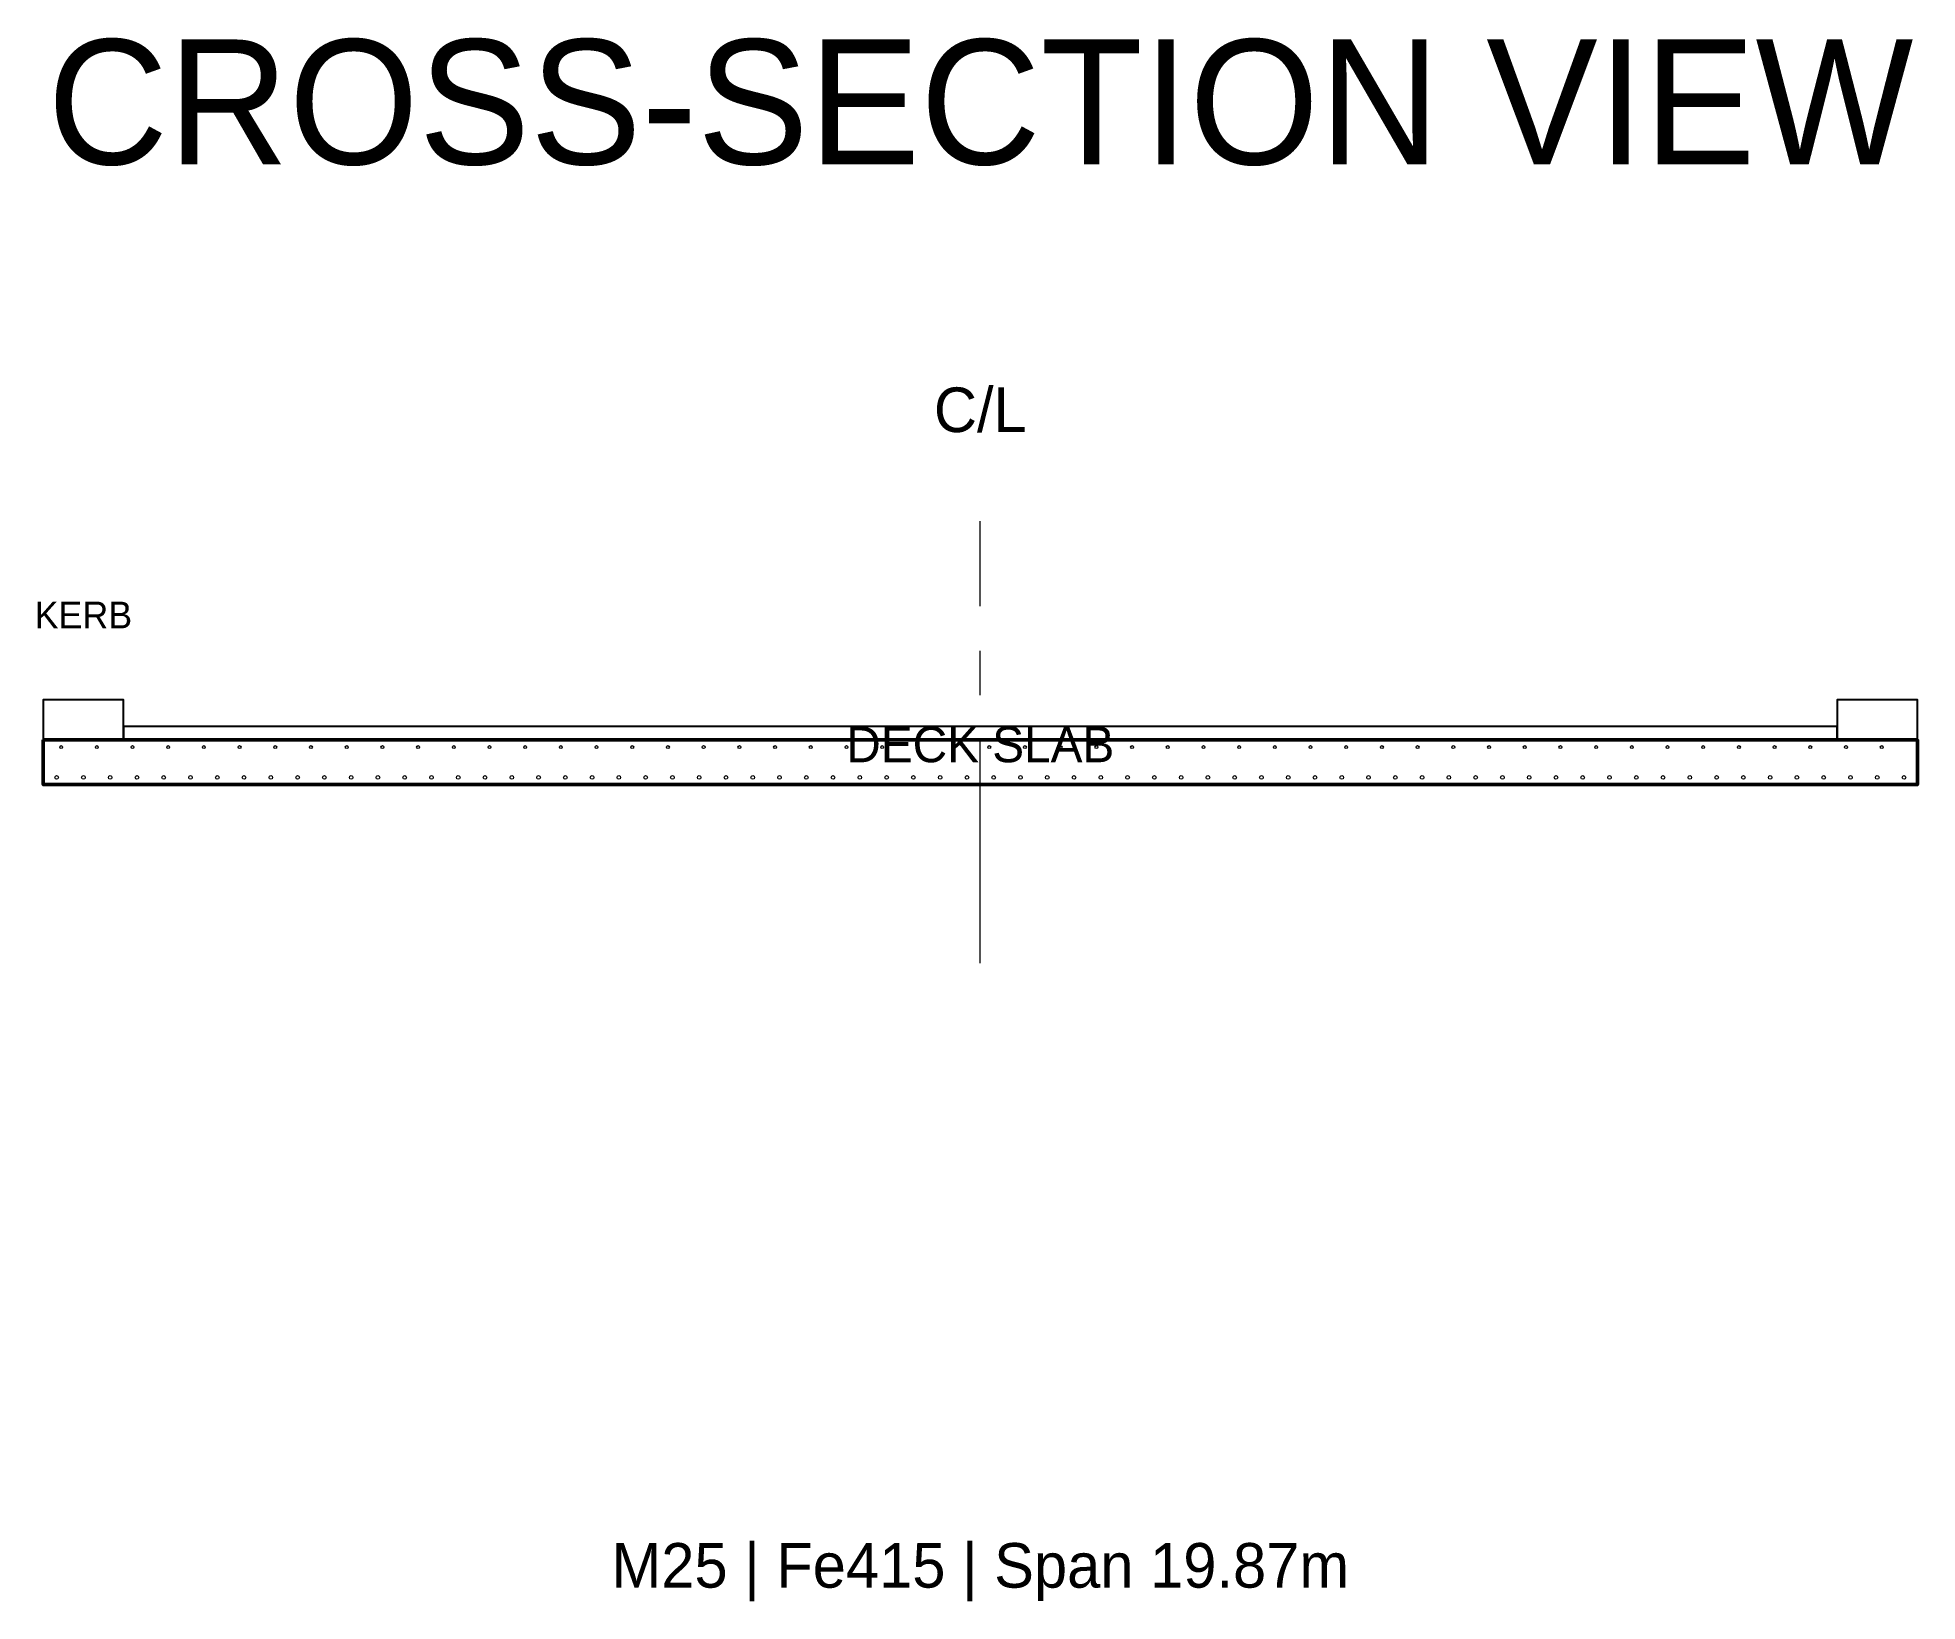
# Model space of a CAD drawing. Header units: metres. Extents: x -25 to 100, y -14 to 422.
# Drawn here: x -25.03 to -14.5, y 394.69 to 403.45 of the extents above; entities that cross this region are included whole.
import ezdxf
from ezdxf.enums import TextEntityAlignment as Align

# ---------------------------------------------------------------- set-up
doc = ezdxf.new("R2010")
doc.units = ezdxf.units.M
doc.linetypes.add('CENTER', pattern=[2, 1.25, -0.25, 0.25, -0.25])
for name, color, linetype, lineweight in [('A-GRID', 8, 'CENTER', 15), ('A-TEXT', 7, 'CONTINUOUS', 18), ('H-CONC', 253, 'CONTINUOUS', 15), ('S-DECK', 4, 'CONTINUOUS', 50), ('S-KERB', 8, 'CONTINUOUS', 25), ('X-REBAR', 1, 'CONTINUOUS', 18)]:
    doc.layers.add(name, color=color, linetype=linetype, lineweight=lineweight)

msp = doc.modelspace()

# ---------------------------------------------------------------- texts
at = {"layer": 'A-GRID'}
msp.add_text('C/L', height=0.25, dxfattribs=at).set_placement((-19.75, 401.244), align=Align.CENTER)
at = {"layer": 'A-TEXT'}
for s, height, p in [('CROSS-SECTION VIEW', 0.7, (-19.75, 402.744)), ('KERB', 0.15, (-24.775, 400.144)), ('DECK SLAB', 0.2, (-19.75, 399.394)), ('M25 | Fe415 | Span 19.87m', 0.25, (-19.75, 394.769))]:
    msp.add_text(s, height=height, dxfattribs=at).set_placement(p, align=Align.CENTER)

# ---------------------------------------------------------------- hatches: boundary and pattern name
at = {"layer": 'H-CONC'}
h = msp.add_hatch(dxfattribs=at)
h.set_pattern_fill('ANSI31', color=256, scale=0.03, style=0)
h.set_pattern_definition([])
h.paths.add_polyline_path([(-25, 399.519), (-14.5, 399.519), (-14.5, 399.269), (-25, 399.269)])

# ---------------------------------------------------------------- linework, layer by layer
at = {"layer": 'A-GRID', "linetype": 'CENTER'}
msp.add_line((-19.75, 398.269), (-19.75, 400.744), dxfattribs=at)
at = {"layer": 'S-DECK', "linetype": 'CONTINUOUS'}
msp.add_lwpolyline([(-25, 399.519), (-14.5, 399.519), (-14.5, 399.269), (-25, 399.269)], close=True, dxfattribs=at)
at = {"layer": 'S-KERB', "linetype": 'CONTINUOUS'}
for points in [[(-25, 399.519), (-24.55, 399.519), (-24.55, 399.744), (-25, 399.744)], [(-14.95, 399.519), (-14.5, 399.519), (-14.5, 399.744), (-14.95, 399.744)], [(-24.55, 399.519), (-14.95, 399.519), (-14.95, 399.594), (-24.55, 399.594)]]:
    msp.add_lwpolyline(points, close=True, dxfattribs=at)
at = {"layer": 'X-REBAR'}
for centre, radius in [((-24.9, 399.479), 0.008), ((-24.7, 399.479), 0.008), ((-24.5, 399.479), 0.008), ((-24.3, 399.479), 0.008), ((-24.1, 399.479), 0.008), ((-23.9, 399.479), 0.008), ((-23.7, 399.479), 0.008), ((-23.5, 399.479), 0.008), ((-23.3, 399.479), 0.008), ((-23.1, 399.479), 0.008), ((-22.9, 399.479), 0.008), ((-22.7, 399.479), 0.008), ((-22.5, 399.479), 0.008), ((-22.3, 399.479), 0.008), ((-22.1, 399.479), 0.008), ((-21.9, 399.479), 0.008), ((-21.7, 399.479), 0.008), ((-21.5, 399.479), 0.008), ((-21.3, 399.479), 0.008), ((-21.1, 399.479), 0.008), ((-20.9, 399.479), 0.008), ((-20.7, 399.479), 0.008), ((-20.5, 399.479), 0.008), ((-20.3, 399.479), 0.008), ((-20.1, 399.479), 0.008), ((-19.9, 399.479), 0.008), ((-19.7, 399.479), 0.008), ((-19.5, 399.479), 0.008), ((-19.3, 399.479), 0.008), ((-19.1, 399.479), 0.008), ((-18.9, 399.479), 0.008), ((-18.7, 399.479), 0.008), ((-18.5, 399.479), 0.008), ((-18.3, 399.479), 0.008), ((-18.1, 399.479), 0.008), ((-17.9, 399.479), 0.008), ((-17.7, 399.479), 0.008), ((-17.5, 399.479), 0.008), ((-17.3, 399.479), 0.008), ((-17.1, 399.479), 0.008), ((-16.9, 399.479), 0.008), ((-16.7, 399.479), 0.008), ((-16.5, 399.479), 0.008), ((-16.3, 399.479), 0.008), ((-16.1, 399.479), 0.008), ((-15.9, 399.479), 0.008), ((-15.7, 399.479), 0.008), ((-15.5, 399.479), 0.008), ((-15.3, 399.479), 0.008), ((-15.1, 399.479), 0.008), ((-14.9, 399.479), 0.008), ((-14.7, 399.479), 0.008), ((-24.925, 399.309), 0.01), ((-24.775, 399.309), 0.01), ((-24.625, 399.309), 0.01), ((-24.475, 399.309), 0.01), ((-24.325, 399.309), 0.01), ((-24.175, 399.309), 0.01), ((-24.025, 399.309), 0.01), ((-23.875, 399.309), 0.01), ((-23.725, 399.309), 0.01), ((-23.575, 399.309), 0.01), ((-23.425, 399.309), 0.01), ((-23.275, 399.309), 0.01), ((-23.125, 399.309), 0.01), ((-22.975, 399.309), 0.01), ((-22.825, 399.309), 0.01), ((-22.675, 399.309), 0.01), ((-22.525, 399.309), 0.01), ((-22.375, 399.309), 0.01), ((-22.225, 399.309), 0.01), ((-22.075, 399.309), 0.01), ((-21.925, 399.309), 0.01), ((-21.775, 399.309), 0.01), ((-21.625, 399.309), 0.01), ((-21.475, 399.309), 0.01), ((-21.325, 399.309), 0.01), ((-21.175, 399.309), 0.01), ((-21.025, 399.309), 0.01), ((-20.875, 399.309), 0.01), ((-20.725, 399.309), 0.01), ((-20.575, 399.309), 0.01), ((-20.425, 399.309), 0.01), ((-20.275, 399.309), 0.01), ((-20.125, 399.309), 0.01), ((-19.975, 399.309), 0.01), ((-19.825, 399.309), 0.01), ((-19.675, 399.309), 0.01), ((-19.525, 399.309), 0.01), ((-19.375, 399.309), 0.01), ((-19.225, 399.309), 0.01), ((-19.075, 399.309), 0.01), ((-18.925, 399.309), 0.01), ((-18.775, 399.309), 0.01), ((-18.625, 399.309), 0.01), ((-18.475, 399.309), 0.01), ((-18.325, 399.309), 0.01), ((-18.175, 399.309), 0.01), ((-18.025, 399.309), 0.01), ((-17.875, 399.309), 0.01), ((-17.725, 399.309), 0.01), ((-17.575, 399.309), 0.01), ((-17.425, 399.309), 0.01), ((-17.275, 399.309), 0.01), ((-17.125, 399.309), 0.01), ((-16.975, 399.309), 0.01), ((-16.825, 399.309), 0.01), ((-16.675, 399.309), 0.01), ((-16.525, 399.309), 0.01), ((-16.375, 399.309), 0.01), ((-16.225, 399.309), 0.01), ((-16.075, 399.309), 0.01), ((-15.925, 399.309), 0.01), ((-15.775, 399.309), 0.01), ((-15.625, 399.309), 0.01), ((-15.475, 399.309), 0.01), ((-15.325, 399.309), 0.01), ((-15.175, 399.309), 0.01), ((-15.025, 399.309), 0.01), ((-14.875, 399.309), 0.01), ((-14.725, 399.309), 0.01), ((-14.575, 399.309), 0.01)]:
    msp.add_circle(centre, radius, dxfattribs=at)

msp.set_redraw_order([(e.dxf.handle, doc.entitydb.next_handle()) for e in msp.query("TEXT MTEXT ATTDEF DIMENSION ARC_DIMENSION")])  # texts and dimensions are drawn at this point

doc.saveas('drawing.dxf')
